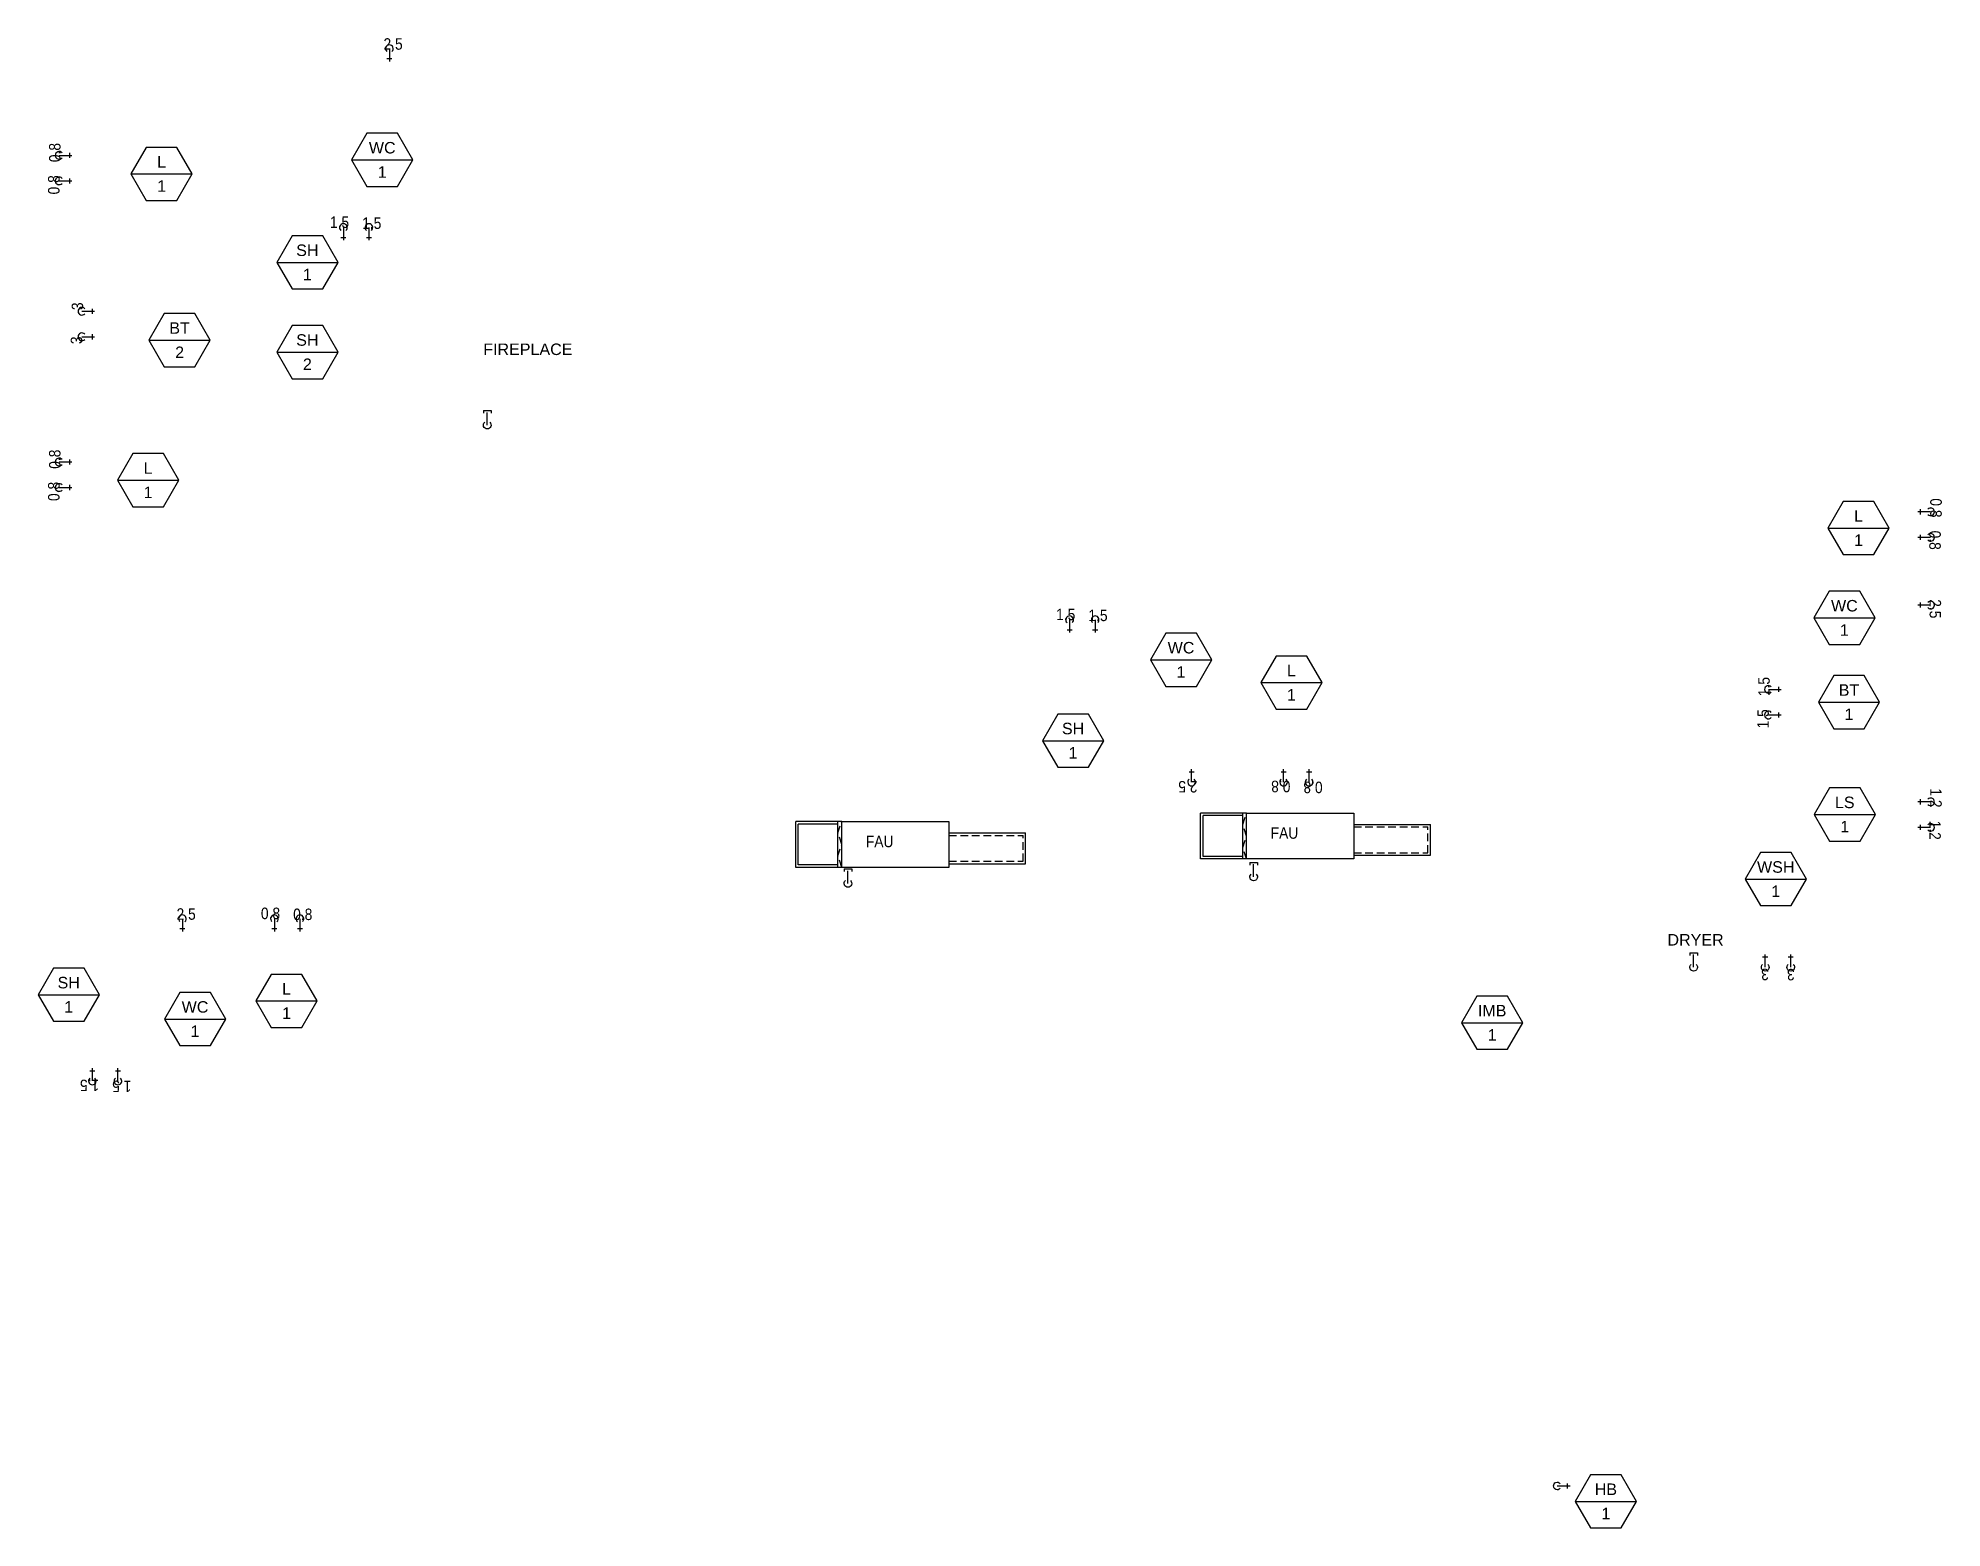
# Model space of a CAD drawing. Extents: x -1929 to 2514, y -3133 to 5867.
# Drawn here: x 1167 to 1912, y 2824 to 3408 of the extents above; entities that cross this region are included whole.
import ezdxf
from ezdxf.enums import TextEntityAlignment as Align

# ---------------------------------------------------------------- set-up
doc = ezdxf.new("R2010")
doc.units = 0
doc.header["$LTSCALE"] = 24
doc.header["$MEASUREMENT"] = 0
doc.linetypes.add('HIDDEN2', pattern=[0.1875, 0.125, -0.0625])
doc.layers.get('0').update_dxf_attribs({"color": 8})
doc.layers.add('cloud_cw', color=190, linetype='Continuous', plot=False)
for name, color, linetype in [('PLUM-4TEXT', 2, 'Continuous'), ('PLUM-CW', 3, 'Cold_Water_Flow'), ('PLUM-DIM-CW-TEXT', 2, 'Continuous'), ('PLUM-DIM-GAS-TEXT', 2, 'Continuous'), ('PLUM-EQUIP', 5, 'Continuous'), ('PLUM-GAS_LP', 151, 'Gas_LP'), ('PLUM-HW', 2, 'Hot_Water_Flow')]:
    doc.layers.add(name, color=color, linetype=linetype)
doc.layers.get('0').freeze()
doc.styles.add('A2', font='arial.ttf', dxfattribs={"height": 4.5})
doc.styles.add('ARC-TEXT', font='arial.ttf', dxfattribs={"width": 0.86, "height": 4.5})
doc.styles.get("Standard").update_dxf_attribs({"font": 'arial.ttf'})
doc.linetypes.add('Cold_Water_Flow', pattern='A,0.875,-0.125,0,-0.125,0.875,-0.125,["CW",Standard,S=0.1,R=0,X=-0.12585,Y=-0.05],-0.1,0.875,[1,GEC_FlowArrow.shx,S=0.0625,R=0,X=0,Y=0],0.5', length=3.6)
doc.linetypes.add('Gas_LP', pattern='A,3.2,-0.25,["G",Standard,S=0.1,R=0,X=-0.12585,Y=-0.05],-0.065', length=3.515)
doc.linetypes.add('Hot_Water_Flow', pattern='A,0.8125,-0.125,0,-0.125,0,-0.125,0.875,-0.125,["HW",Standard,S=0.1,R=0,X=-0.12585,Y=-0.05],-0.1,0.875,[1,GEC_FlowArrow.shx,S=0.0625,R=0,X=0,Y=0],0.5', length=3.6625)

msp = doc.modelspace()

# ---------------------------------------------------------------- texts
at = {"layer": 'cloud_cw', "color": 3, "char_height": 4.5, "attachment_point": 1, "style": 'ARC-TEXT'}
for s, insert in [('2.5', (1302.41, 3407.44)), ('1.5', (1294.06, 3337.32)), ('1.5', (1578.31, 3183.82)), ('2.5', (1221.4, 3066.94)), ('0.8', (1267.05, 3066.82))]:
    msp.add_mtext_dynamic_manual_height_columns(s, width=10.5094, gutter_width=22.5, heights=[0], dxfattribs=dict(at, insert=insert))
for s, insert, rotation in [('0.8', (1171.49, 3358.94), 90), ('3', (1180.36, 3301.05), 90), ('0.8', (1171.49, 3238.94), 90), ('0.8', (1911.93, 3214.75), 270), ('2.5', (1912.05, 3187.9), 270), ('1.5', (1840.49, 3149.94), 90), ('2.5', (1621.01, 3112.26), 180), ('0.8', (1657.37, 3112.37), 180), ('1.2', (1911.93, 3101.25), 270), ('3', (1844.64, 3038.8), 180), ('1.5', (1191.12, 2995.37), 180)]:
    msp.add_mtext_dynamic_manual_height_columns(s, width=10.5094, gutter_width=22.5, heights=[0], dxfattribs=dict(at, insert=insert, rotation=rotation))
at = {"layer": 'cloud_cw', "color": 2, "char_height": 4.5, "attachment_point": 1, "style": 'ARC-TEXT'}
for s, insert, rotation in [('0.8', (1171.11, 3346.32), 90), ('3', (1179.98, 3287.73), 90), ('0.8', (1171.11, 3226.32), 90), ('0.8', (1912.31, 3227.38), 270), ('1.5', (1840.11, 3137.32), 90), ('0.8', (1669.99, 3112), 180), ('1.2', (1912.31, 3113.88), 270), ('3', (1854.75, 3038.74), 180), ('1.5', (1203.74, 2995), 180)]:
    msp.add_mtext_dynamic_manual_height_columns(s, width=10.5094, gutter_width=22.5, heights=[0], dxfattribs=dict(at, insert=insert, rotation=rotation))
for s, insert in [('1.5', (1281.43, 3337.7)), ('1.5', (1565.68, 3184.2)), ('0.8', (1254.43, 3067.2))]:
    msp.add_mtext_dynamic_manual_height_columns(s, width=10.5094, gutter_width=22.5, heights=[0], dxfattribs=dict(at, insert=insert))
at = {"layer": 'PLUM-4TEXT', "char_height": 4.5, "attachment_point": 1, "style": 'ARC-TEXT'}
for insert in [(1491.21, 3095.35), (1649.64, 3098.66)]:
    msp.add_mtext_dynamic_manual_height_columns('FAU', width=6.1291, gutter_width=22.5, heights=[0], dxfattribs=dict(at, insert=insert))
at = {"layer": 'PLUM-DIM-GAS-TEXT', "char_height": 4.5, "width": 52.4717, "attachment_point": 1, "style": 'A2'}
for s, insert in [('FIREPLACE', (1341.44, 3287.96)), ('DRYER', (1804.95, 3056.85))]:
    msp.add_mtext(s, dxfattribs=dict(at, insert=insert))

# ---------------------------------------------------------------- blocks, each defined once
blk = doc.blocks.new('Tag-Equipment')
at = {"color": 0}
blk.add_line((-12, 0), (12, 0), dxfattribs=at)
blk.add_lwpolyline([(-12, 0), (-6, -10.39), (6, -10.39), (12, 0), (6, 10.39), (-6, 10.39)], close=True, dxfattribs=at)
at = {"color": 0, "style": 'A2'}
for tag, p in [('TAG', (0, 4.75)), ('#', (0, -4.75))]:
    blk.add_attdef(tag, text='', height=4.5, dxfattribs=at).set_placement(p, align=Align.MIDDLE_CENTER)
blk = doc.blocks.new('GE_FAU')
for p, q in [((0, 0), (18, 0)), ((0, -18), (0, 0)), ((18, -18), (18, 0)), ((1, -16.56), (1, -1)), ((1, -1), (17, -1)), ((17, -16.56), (17, -1)), ((0, -16.56), (18, -16.56)), ((1.46, -60), (1.46, -90)), ((13.55, -60), (13.55, -90)), ((1.46, -90), (13.55, -90))]:
    blk.add_line(p, q)
at = {"linetype": 'HIDDEN2'}
for p, q in [((0, -18), (4.5, -16.56)), ((4.5, -16.56), (9, -18)), ((9, -18), (13.5, -16.56)), ((13.5, -16.56), (18, -18)), ((2.46, -60), (2.46, -89)), ((12.55, -60), (12.55, -89)), ((2.46, -89), (12.55, -89))]:
    blk.add_line(p, q, dxfattribs=at)
blk.add_lwpolyline([(0, -60), (0, -18), (18, -18), (18, -60)], close=True)
blk = doc.blocks.new('*U77')
at = {"linetype": 'Continuous'}
blk.add_arc((0, 0), 1.5, 131.81031, 48.18969, dxfattribs=at)
blk = doc.blocks.new('*U66')
at = {"linetype": 'Continuous'}
for p, q in [((-1, 4), (1, 4)), ((0, 0), (0, 5))]:
    blk.add_line(p, q, dxfattribs=at)
blk = doc.blocks.new('*U28')
at = {"linetype": 'Continuous'}
blk.add_arc((0, 0), 1.5, 41.81031, 318.18969, dxfattribs=at)
blk = doc.blocks.new('*U21')
at = {"linetype": 'Continuous'}
for p, q in [((0, 0), (5, 0)), ((5.67, 1.5), (4.67, 1.5)), ((5.67, -1.5), (5.67, 1.5)), ((5.67, -1.5), (4.67, -1.5))]:
    blk.add_line(p, q, dxfattribs=at)
blk = doc.blocks.new('*U70')
at = {"linetype": 'Continuous'}
blk.add_arc((0, 0), 1.5, 41.81031, 318.18969, dxfattribs=at)
blk = doc.blocks.new('*U71')
at = {"linetype": 'Continuous'}
for p, q in [((0, 0), (5, 0)), ((4, 1), (4, -1))]:
    blk.add_line(p, q, dxfattribs=at)
blk = doc.blocks.new('*U63')
at = {"linetype": 'Continuous'}
blk.add_arc((0, 0), 1.5, 311.81031, 228.18969, dxfattribs=at)

# ---------------------------------------------------------------- block references
at = {"layer": 'PLUM-4TEXT'}
for p, values in [((1301.92, 3359.84), {'TAG': 'WC', '#': '1'}), ((1215.56, 3354.35), {'TAG': 'L', '#': '1'}), ((1272.61, 3319.72), {'TAG': 'SH', '#': '1'}), ((1222.6, 3289.28), {'TAG': 'BT', '#': '2'}), ((1272.61, 3284.6), {'TAG': 'SH', '#': '2'}), ((1210.29, 3234.47), {'TAG': 'L', '#': '1'}), ((1879.74, 3215.74), {'TAG': 'L', '#': '1'}), ((1874.21, 3180.6), {'TAG': 'WC', '#': '1'}), ((1614.57, 3164.17), {'TAG': 'WC', '#': '1'}), ((1657.77, 3155.24), {'TAG': 'L', '#': '1'}), ((1876.01, 3147.6), {'TAG': 'BT', '#': '1'}), ((1572.31, 3132.54), {'TAG': 'SH', '#': '1'}), ((1874.35, 3103.64), {'TAG': 'LS', '#': '1'}), ((1847.34, 3078.36), {'TAG': 'WSH', '#': '1'}), ((1179.21, 3033.1), {'TAG': 'SH', '#': '1'}), ((1264.47, 3030.66), {'TAG': 'L', '#': '1'}), ((1228.64, 3023.59), {'TAG': 'WC', '#': '1'})]:
    msp.add_blockref('Tag-Equipment', p, dxfattribs=at).add_auto_attribs(values)
at = {"layer": 'PLUM-CW'}
for name, p in [('*U63', (1304.71, 3403.35)), ('*U70', (1175.46, 3361.6)), ('*U71', (1175.46, 3361.6)), ('*U70', (1184.34, 3300.6)), ('*U71', (1184.34, 3300.6)), ('*U70', (1175.46, 3241.6)), ('*U71', (1175.46, 3241.6)), ('*U70', (1844.46, 3152.6)), ('*U71', (1844.46, 3152.6)), ('*U66', (1618.71, 3116.35)), ('*U63', (1223.7, 3062.85))]:
    msp.add_blockref(name, p, dxfattribs=at)
for name, p, rotation in [('*U66', (1304.71, 3403.35), 180), ('*U70', (1296.71, 3333.35), 270), ('*U71', (1296.71, 3333.35), 270), ('*U71', (1907.96, 3212.1), 180), ('*U70', (1907.96, 3212.1), 180), ('*U66', (1907.96, 3185.6), 89.99999999999997), ('*U63', (1907.96, 3185.6), 270), ('*U70', (1580.96, 3179.85), 270), ('*U71', (1580.96, 3179.85), 270), ('*U63', (1618.71, 3116.35), 180), ('*U70', (1654.71, 3116.35), 89.99999999999999), ('*U71', (1654.71, 3116.35), 89.99999999999999), ('*U70', (1907.96, 3098.6), 179.9999999999977), ('*U71', (1907.96, 3098.6), 179.9999999999977), ('*U66', (1223.7, 3062.85), 180), ('*U70', (1269.71, 3062.85), 270), ('*U71', (1269.71, 3062.85), 270), ('*U71', (1188.46, 2999.35), 89.99999999999999), ('*U70', (1188.46, 2999.35), 89.99999999999999)]:
    msp.add_blockref(name, p, dxfattribs=dict(at, rotation=rotation))
at = {"layer": 'PLUM-CW', "xscale": -1}
for name in ['*U66', '*U77']:
    msp.add_blockref(name, (1843.21, 3043.85), dxfattribs=at)
at = {"layer": 'PLUM-CW', "xscale": -1, "rotation": 270}
for name in ['*U77', '*U66']:
    msp.add_blockref(name, (1761.85, 2840.86), dxfattribs=at)
at = {"layer": 'PLUM-DIM-CW-TEXT'}
for p, values in [((1736.34, 3022.14), {'TAG': 'IMB', '#': '1'}), ((1780.86, 2834.83), {'TAG': 'HB', '#': '1'})]:
    msp.add_blockref('Tag-Equipment', p, dxfattribs=at).add_auto_attribs(values)
at = {"layer": 'PLUM-EQUIP', "rotation": 89.99999999999997}
for p in [(1463.74, 3082.91), (1622.17, 3086.23)]:
    msp.add_blockref('GE_FAU', p, dxfattribs=at)
at = {"layer": 'PLUM-GAS_LP', "xscale": -1, "rotation": 270}
for name, p in [('*U28', (1343.01, 3256.02)), ('*U21', (1343.01, 3256.02)), ('*U28', (1484.19, 3076.66)), ('*U21', (1484.19, 3076.66)), ('*U28', (1642.99, 3079.2)), ('*U21', (1642.99, 3079.2)), ('*U21', (1815.21, 3043.85)), ('*U28', (1815.21, 3043.85))]:
    msp.add_blockref(name, p, dxfattribs=at)
at = {"layer": 'PLUM-HW'}
for name, p in [('*U70', (1175.46, 3351.6)), ('*U71', (1175.46, 3351.6)), ('*U70', (1184.34, 3290.6)), ('*U71', (1184.34, 3290.6)), ('*U70', (1175.46, 3231.6)), ('*U71', (1175.46, 3231.6)), ('*U70', (1844.46, 3142.6)), ('*U71', (1844.46, 3142.6))]:
    msp.add_blockref(name, p, dxfattribs=at)
for name, p, rotation in [('*U70', (1286.71, 3333.35), 270), ('*U71', (1286.71, 3333.35), 270), ('*U71', (1907.96, 3222.1), 180), ('*U70', (1907.96, 3222.1), 180), ('*U70', (1570.96, 3179.85), 270), ('*U71', (1570.96, 3179.85), 270), ('*U70', (1664.71, 3116.35), 89.99999999999999), ('*U71', (1664.71, 3116.35), 89.99999999999999), ('*U71', (1907.96, 3108.6), 179.9999999999977), ('*U70', (1907.96, 3108.6), 179.9999999999977), ('*U70', (1259.71, 3062.85), 270), ('*U71', (1259.71, 3062.85), 270), ('*U71', (1198.46, 2999.35), 89.99999999999999), ('*U70', (1198.46, 2999.35), 89.99999999999999)]:
    msp.add_blockref(name, p, dxfattribs=dict(at, rotation=rotation))
at = {"layer": 'PLUM-HW', "xscale": -1}
for name in ['*U66', '*U77']:
    msp.add_blockref(name, (1853.21, 3043.85), dxfattribs=at)

msp.set_redraw_order([(e.dxf.handle, doc.entitydb.next_handle()) for e in msp.query("TEXT MTEXT ATTDEF DIMENSION ARC_DIMENSION")])  # texts and dimensions are drawn at this point

doc.saveas('drawing.dxf')
